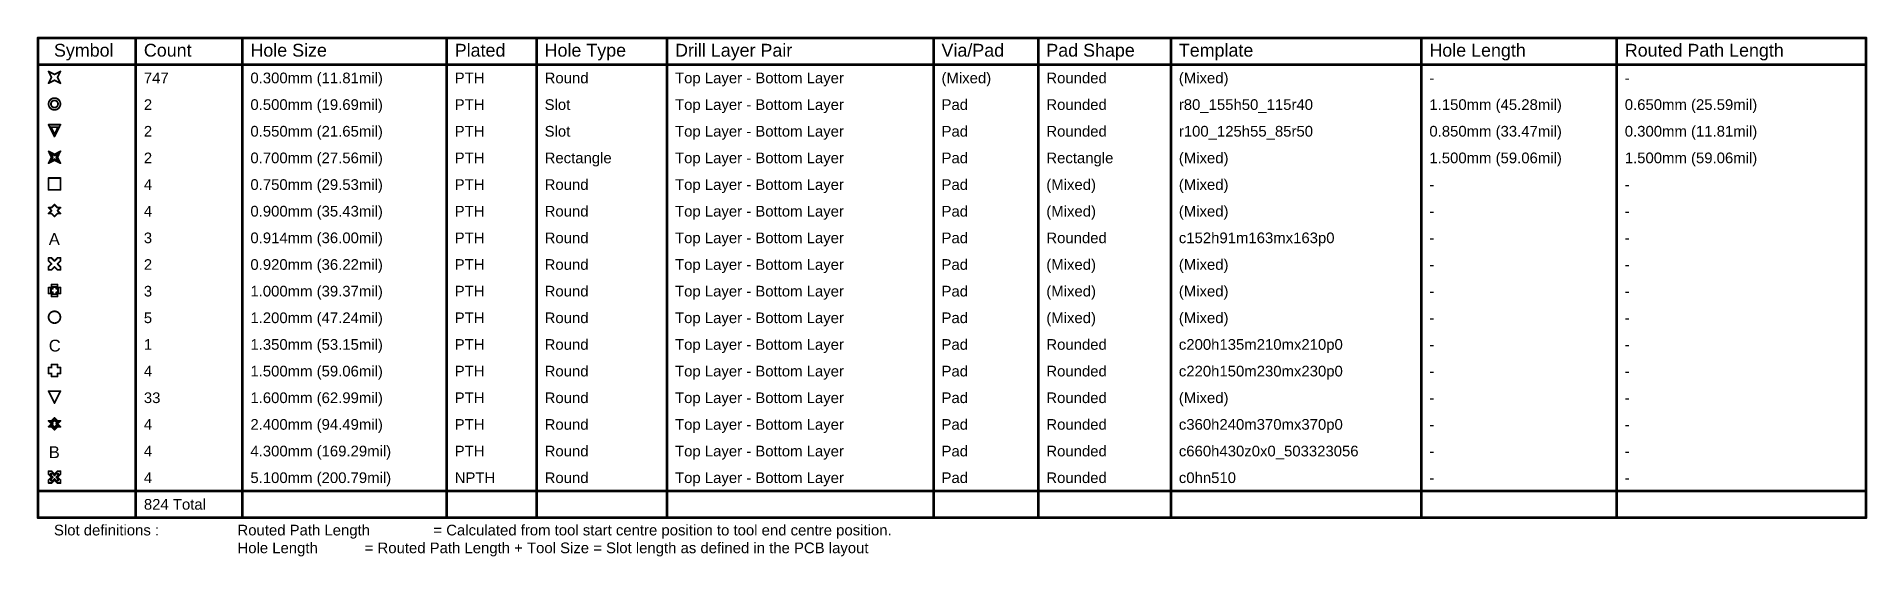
# Model space of a CAD drawing. Header units: inches. Extents: x -36 to 349, y -11 to 240.
# Drawn here: x -36 to 225.7, y 165.6 to 239.9 of the extents above; entities that cross this region are included whole.
import ezdxf

# ---------------------------------------------------------------- set-up
doc = ezdxf.new("R2010")
doc.units = ezdxf.units.IN
doc.layers.add('Drill Drawing', color=1, linetype='Continuous')
doc.styles.add('Arial', font='', dxfattribs={"height": 0.2})
doc.styles.get('Arial').set_extended_font_data('Arial')

msp = doc.modelspace()

# ---------------------------------------------------------------- texts
at = {"layer": 'Drill Drawing', "style": 'Arial'}
for s, height, p in [('Symbol', 1.829, (-33.48, 237.08)), ('Count', 1.829, (-20.63, 237.08)), ('Hole Size', 1.829, (-5.4, 237.08)), ('Plated', 1.829, (23.8, 237.08)), ('Hole Type', 1.829, (36.65, 237.08)), ('Drill Layer Pair', 1.8288, (55.29, 237.08)), ('Via/Pad', 1.829, (93.38, 237.08)), ('Pad Shape', 1.829, (108.36, 237.08)), ('Template', 1.829, (127.3, 237.08)), ('Hole Length', 1.8288, (163.11, 237.08)), ('Routed Path Length', 1.8288, (191.04, 237.08)), ('747', 1.524, (-20.63, 233.27)), ('0.300mm (11.81mil)', 1.524, (-5.4, 233.27)), ('PTH', 1.524, (23.8, 233.27)), ('Round', 1.524, (36.65, 233.27)), ('Top Layer - Bottom Layer', 1.524, (55.29, 233.27)), ('(Mixed)', 1.524, (93.38, 233.27)), ('Rounded', 1.524, (108.36, 233.27)), ('(Mixed)', 1.524, (127.3, 233.27)), ('-', 1.52, (163.11, 233.27)), ('-', 1.52, (191.04, 233.27)), ('2', 1.52, (-20.63, 229.46)), ('0.500mm (19.69mil)', 1.524, (-5.4, 229.46)), ('PTH', 1.524, (23.8, 229.46)), ('Slot', 1.524, (36.65, 229.46)), ('Top Layer - Bottom Layer', 1.524, (55.29, 229.46)), ('Pad', 1.524, (93.38, 229.46)), ('Rounded', 1.524, (108.36, 229.46)), ('r80_155h50_115r40', 1.524, (127.3, 229.46)), ('1.150mm (45.28mil)', 1.524, (163.11, 229.46)), ('0.650mm (25.59mil)', 1.524, (191.04, 229.46)), ('2', 1.52, (-20.63, 225.65)), ('0.550mm (21.65mil)', 1.524, (-5.4, 225.65)), ('PTH', 1.524, (23.8, 225.65)), ('Slot', 1.524, (36.65, 225.65)), ('Top Layer - Bottom Layer', 1.524, (55.29, 225.65)), ('Pad', 1.524, (93.38, 225.65)), ('Rounded', 1.524, (108.36, 225.65)), ('r100_125h55_85r50', 1.524, (127.3, 225.65)), ('0.850mm (33.47mil)', 1.524, (163.11, 225.65)), ('0.300mm (11.81mil)', 1.524, (191.04, 225.65)), ('2', 1.52, (-20.63, 221.84)), ('0.700mm (27.56mil)', 1.524, (-5.4, 221.84)), ('PTH', 1.524, (23.8, 221.84)), ('Rectangle', 1.524, (36.65, 221.84)), ('Top Layer - Bottom Layer', 1.524, (55.29, 221.84)), ('Pad', 1.524, (93.38, 221.84)), ('Rectangle', 1.524, (108.36, 221.84)), ('(Mixed)', 1.524, (127.3, 221.84)), ('1.500mm (59.06mil)', 1.524, (163.11, 221.84)), ('1.500mm (59.06mil)', 1.524, (191.04, 221.84)), ('4', 1.52, (-20.63, 218.03)), ('0.750mm (29.53mil)', 1.524, (-5.4, 218.03)), ('PTH', 1.524, (23.8, 218.03)), ('Round', 1.524, (36.65, 218.03)), ('Top Layer - Bottom Layer', 1.524, (55.29, 218.03)), ('Pad', 1.524, (93.38, 218.03)), ('(Mixed)', 1.524, (108.36, 218.03)), ('(Mixed)', 1.524, (127.3, 218.03)), ('-', 1.52, (163.11, 218.03)), ('-', 1.52, (191.04, 218.03)), ('4', 1.52, (-20.63, 214.22)), ('0.900mm (35.43mil)', 1.524, (-5.4, 214.22)), ('PTH', 1.524, (23.8, 214.22)), ('Round', 1.524, (36.65, 214.22)), ('Top Layer - Bottom Layer', 1.524, (55.29, 214.22)), ('Pad', 1.524, (93.38, 214.22)), ('(Mixed)', 1.524, (108.36, 214.22)), ('(Mixed)', 1.524, (127.3, 214.22)), ('-', 1.52, (163.11, 214.22)), ('-', 1.52, (191.04, 214.22)), ('3', 1.52, (-20.63, 210.41)), ('0.914mm (36.00mil)', 1.524, (-5.4, 210.41)), ('Round', 1.524, (36.65, 210.41)), ('Pad', 1.524, (93.38, 210.41)), ('Rounded', 1.524, (108.36, 210.41)), ('c152h91m163mx163p0', 1.524, (127.3, 210.41)), ('A', 1.69, (-34.22, 210.16)), ('PTH', 1.524, (23.8, 210.41)), ('Top Layer - Bottom Layer', 1.524, (55.29, 210.41)), ('-', 1.52, (163.11, 210.41)), ('-', 1.52, (191.04, 210.41)), ('2', 1.52, (-20.63, 206.6)), ('0.920mm (36.22mil)', 1.524, (-5.4, 206.6)), ('PTH', 1.524, (23.8, 206.6)), ('Round', 1.524, (36.65, 206.6)), ('Top Layer - Bottom Layer', 1.524, (55.29, 206.6)), ('Pad', 1.524, (93.38, 206.6)), ('(Mixed)', 1.524, (108.36, 206.6)), ('(Mixed)', 1.524, (127.3, 206.6)), ('-', 1.52, (163.11, 206.6)), ('-', 1.52, (191.04, 206.6)), ('3', 1.52, (-20.63, 202.79)), ('1.000mm (39.37mil)', 1.524, (-5.4, 202.79)), ('PTH', 1.524, (23.8, 202.79)), ('Round', 1.524, (36.65, 202.79)), ('Top Layer - Bottom Layer', 1.524, (55.29, 202.79)), ('Pad', 1.524, (93.38, 202.79)), ('(Mixed)', 1.524, (108.36, 202.79)), ('(Mixed)', 1.524, (127.3, 202.79)), ('-', 1.52, (163.11, 202.79)), ('-', 1.52, (191.04, 202.79)), ('5', 1.52, (-20.63, 198.98)), ('1.200mm (47.24mil)', 1.524, (-5.4, 198.98)), ('PTH', 1.524, (23.8, 198.98)), ('Round', 1.524, (36.65, 198.98)), ('Top Layer - Bottom Layer', 1.524, (55.29, 198.98)), ('Pad', 1.524, (93.38, 198.98)), ('(Mixed)', 1.524, (108.36, 198.98)), ('(Mixed)', 1.524, (127.3, 198.98)), ('-', 1.52, (163.11, 198.98)), ('-', 1.52, (191.04, 198.98)), ('C', 1.69, (-34.22, 194.92)), ('1', 1.52, (-20.63, 195.17)), ('1.350mm (53.15mil)', 1.524, (-5.4, 195.17)), ('PTH', 1.524, (23.8, 195.17)), ('Round', 1.524, (36.65, 195.17)), ('Top Layer - Bottom Layer', 1.524, (55.29, 195.17)), ('Pad', 1.524, (93.38, 195.17)), ('Rounded', 1.524, (108.36, 195.17)), ('c200h135m210mx210p0', 1.524, (127.3, 195.17)), ('-', 1.52, (163.11, 195.17)), ('-', 1.52, (191.04, 195.17)), ('4', 1.52, (-20.63, 191.36)), ('1.500mm (59.06mil)', 1.524, (-5.4, 191.36)), ('PTH', 1.524, (23.8, 191.36)), ('Round', 1.524, (36.65, 191.36)), ('Top Layer - Bottom Layer', 1.524, (55.29, 191.36)), ('Pad', 1.524, (93.38, 191.36)), ('Rounded', 1.524, (108.36, 191.36)), ('c220h150m230mx230p0', 1.524, (127.3, 191.36)), ('-', 1.52, (163.11, 191.36)), ('-', 1.52, (191.04, 191.36)), ('33', 1.524, (-20.63, 187.55)), ('1.600mm (62.99mil)', 1.524, (-5.4, 187.55)), ('PTH', 1.524, (23.8, 187.55)), ('Round', 1.524, (36.65, 187.55)), ('Top Layer - Bottom Layer', 1.524, (55.29, 187.55)), ('Pad', 1.524, (93.38, 187.55)), ('Rounded', 1.524, (108.36, 187.55)), ('(Mixed)', 1.524, (127.3, 187.55)), ('-', 1.52, (163.11, 187.55)), ('-', 1.52, (191.04, 187.55)), ('4', 1.52, (-20.63, 183.74)), ('2.400mm (94.49mil)', 1.524, (-5.4, 183.74)), ('PTH', 1.524, (23.8, 183.74)), ('Round', 1.524, (36.65, 183.74)), ('Top Layer - Bottom Layer', 1.524, (55.29, 183.74)), ('Pad', 1.524, (93.38, 183.74)), ('Rounded', 1.524, (108.36, 183.74)), ('c360h240m370mx370p0', 1.524, (127.3, 183.74)), ('-', 1.52, (163.11, 183.74)), ('-', 1.52, (191.04, 183.74)), ('B', 1.69, (-34.22, 179.68)), ('4', 1.52, (-20.63, 179.93)), ('4.300mm (169.29mil)', 1.524, (-5.4, 179.93)), ('PTH', 1.524, (23.8, 179.93)), ('Round', 1.524, (36.65, 179.93)), ('Top Layer - Bottom Layer', 1.524, (55.29, 179.93)), ('Pad', 1.524, (93.38, 179.93)), ('Rounded', 1.524, (108.36, 179.93)), ('c660h430z0x0_503323056', 1.524, (127.3, 179.93)), ('-', 1.52, (163.11, 179.93)), ('-', 1.52, (191.04, 179.93)), ('4', 1.52, (-20.63, 176.12)), ('5.100mm (200.79mil)', 1.524, (-5.4, 176.12)), ('NPTH', 1.524, (23.8, 176.12)), ('Round', 1.524, (36.65, 176.12)), ('Top Layer - Bottom Layer', 1.524, (55.29, 176.12)), ('Pad', 1.524, (93.38, 176.12)), ('Rounded', 1.524, (108.36, 176.12)), ('c0hn510', 1.524, (127.3, 176.12)), ('-', 1.52, (163.11, 176.12)), ('-', 1.52, (191.04, 176.12)), ('824 Total', 1.524, (-20.63, 172.31)), ('Slot definitions :', 1.524, (-33.48, 168.63)), ('Routed Path Length', 1.524, (-7.25, 168.63)), ('= Calculated from tool start centre position to tool end centre position.', 1.524, (20.75, 168.63)), ('Hole Length', 1.524, (-7.25, 166.09)), (' = Routed Path Length + Tool Size = Slot length as defined in the PCB layout', 1.524, (10.34, 166.09))]:
    msp.add_text(s, height=height, dxfattribs=at).set_placement(p)

# ---------------------------------------------------------------- linework, layer by layer
at = {"layer": 'Drill Drawing'}
for points in [[(-35.77, 239.75, 0.381, 0.381, 0), (225.52, 239.75, 0.381, 0.381, 0)], [(-35.77, 171.17, 0.381, 0.381, 0), (-35.77, 239.75, 0.381, 0.381, 0)], [(-21.78, 171.17, 0.381, 0.381, 0), (-21.78, 239.75, 0.381, 0.381, 0)], [(-6.54, 171.17, 0.381, 0.381, 0), (-6.54, 239.75, 0.381, 0.381, 0)], [(22.66, 171.17, 0.381, 0.381, 0), (22.66, 239.75, 0.381, 0.381, 0)], [(35.51, 171.17, 0.381, 0.381, 0), (35.51, 239.75, 0.381, 0.381, 0)], [(54.15, 171.17, 0.381, 0.381, 0), (54.15, 239.75, 0.381, 0.381, 0)], [(92.24, 171.17, 0.381, 0.381, 0), (92.24, 239.75, 0.381, 0.381, 0)], [(107.22, 171.17, 0.381, 0.381, 0), (107.22, 239.75, 0.381, 0.381, 0)], [(126.16, 171.17, 0.381, 0.381, 0), (126.16, 239.75, 0.381, 0.381, 0)], [(161.97, 171.17, 0.381, 0.381, 0), (161.97, 239.75, 0.381, 0.381, 0)], [(189.9, 171.17, 0.381, 0.381, 0), (189.9, 239.75, 0.381, 0.381, 0)], [(225.52, 171.17, 0.381, 0.381, 0), (225.52, 239.75, 0.381, 0.381, 0)], [(-35.77, 235.94, 0.381, 0.381, 0), (225.52, 235.94, 0.381, 0.381, 0)], [(-34.25, 234.97, 0.254, 0.254, 0), (-33.4, 234.54, 0.254, 0.254, 0)], [(-34.25, 234.97, 0.254, 0.254, 0), (-33.83, 234.12, 0.254, 0.254, 0)], [(-34.25, 233.27, 0.254, 0.254, 0), (-33.83, 234.12, 0.254, 0.254, 0)], [(-34.25, 233.27, 0.254, 0.254, 0), (-33.4, 233.7, 0.254, 0.254, 0)], [(-33.4, 234.54, 0.254, 0.254, 0), (-32.56, 234.97, 0.254, 0.254, 0)], [(-33.4, 233.7, 0.254, 0.254, 0), (-32.56, 233.27, 0.254, 0.254, 0)], [(-32.98, 234.12, 0.254, 0.254, 0), (-32.56, 234.97, 0.254, 0.254, 0)], [(-32.98, 234.12, 0.254, 0.254, 0), (-32.56, 233.27, 0.254, 0.254, 0)], [(-34.25, 227.35, 0.254, 0.254, 0), (-32.56, 227.35, 0.254, 0.254, 0)], [(-34.25, 227.35, 0.254, 0.254, 0), (-33.4, 225.65, 0.254, 0.254, 0)], [(-33.91, 227.01, 0.254, 0.254, 0), (-32.9, 227.01, 0.254, 0.254, 0)], [(-33.91, 227.01, 0.254, 0.254, 0), (-33.4, 225.99, 0.254, 0.254, 0)], [(-33.4, 225.65, 0.254, 0.254, 0), (-32.56, 227.35, 0.254, 0.254, 0)], [(-33.4, 225.99, 0.254, 0.254, 0), (-32.9, 227.01, 0.254, 0.254, 0)], [(-34.25, 223.54, 0.254, 0.254, 0), (-33.4, 223.11, 0.254, 0.254, 0)], [(-34.25, 223.54, 0.254, 0.254, 0), (-33.83, 222.69, 0.254, 0.254, 0)], [(-34.25, 221.84, 0.254, 0.254, 0), (-33.83, 222.69, 0.254, 0.254, 0)], [(-33.91, 223.2, 0.254, 0.254, 0), (-33.4, 222.94, 0.254, 0.254, 0)], [(-33.91, 223.2, 0.254, 0.254, 0), (-33.66, 222.69, 0.254, 0.254, 0)], [(-33.91, 222.18, 0.254, 0.254, 0), (-33.66, 222.69, 0.254, 0.254, 0)], [(-33.91, 222.18, 0.254, 0.254, 0), (-33.4, 222.44, 0.254, 0.254, 0)], [(-33.4, 223.11, 0.254, 0.254, 0), (-32.56, 223.54, 0.254, 0.254, 0)], [(-33.4, 222.94, 0.254, 0.254, 0), (-32.9, 223.2, 0.254, 0.254, 0)], [(-33.4, 222.44, 0.254, 0.254, 0), (-32.9, 222.18, 0.254, 0.254, 0)], [(-33.15, 222.69, 0.254, 0.254, 0), (-32.9, 223.2, 0.254, 0.254, 0)], [(-33.15, 222.69, 0.254, 0.254, 0), (-32.9, 222.18, 0.254, 0.254, 0)], [(-32.98, 222.69, 0.254, 0.254, 0), (-32.56, 223.54, 0.254, 0.254, 0)], [(-32.98, 222.69, 0.254, 0.254, 0), (-32.56, 221.84, 0.254, 0.254, 0)], [(-34.25, 221.84, 0.254, 0.254, 0), (-33.4, 222.27, 0.254, 0.254, 0)], [(-34.25, 219.73, 0.254, 0.254, 0), (-32.56, 219.73, 0.254, 0.254, 0)], [(-34.25, 218.03, 0.254, 0.254, 0), (-34.25, 219.73, 0.254, 0.254, 0)], [(-33.4, 222.27, 0.254, 0.254, 0), (-32.56, 221.84, 0.254, 0.254, 0)], [(-32.56, 218.03, 0.254, 0.254, 0), (-32.56, 219.73, 0.254, 0.254, 0)], [(-34.25, 218.03, 0.254, 0.254, 0), (-32.56, 218.03, 0.254, 0.254, 0)], [(-34.25, 215.49, 0.254, 0.254, 0), (-33.83, 215.07, 0.254, 0.254, 0)], [(-34.25, 215.49, 0.254, 0.254, 0), (-33.83, 215.49, 0.254, 0.254, 0)], [(-34.25, 214.65, 0.254, 0.254, 0), (-33.83, 215.07, 0.254, 0.254, 0)], [(-34.25, 214.65, 0.254, 0.254, 0), (-33.83, 214.65, 0.254, 0.254, 0)], [(-33.83, 215.49, 0.254, 0.254, 0), (-33.4, 215.92, 0.254, 0.254, 0)], [(-33.83, 214.65, 0.254, 0.254, 0), (-33.4, 214.22, 0.254, 0.254, 0)], [(-33.4, 215.92, 0.254, 0.254, 0), (-32.98, 215.49, 0.254, 0.254, 0)], [(-33.4, 214.22, 0.254, 0.254, 0), (-32.98, 214.65, 0.254, 0.254, 0)], [(-32.98, 215.49, 0.254, 0.254, 0), (-32.56, 215.49, 0.254, 0.254, 0)], [(-32.98, 215.07, 0.254, 0.254, 0), (-32.56, 215.49, 0.254, 0.254, 0)], [(-32.98, 215.07, 0.254, 0.254, 0), (-32.56, 214.65, 0.254, 0.254, 0)], [(-32.98, 214.65, 0.254, 0.254, 0), (-32.56, 214.65, 0.254, 0.254, 0)], [(-34.25, 207.87, 0.254, 0.254, 0), (-34.25, 208.3, 0.254, 0.254, 0)], [(-34.25, 208.3, 0.254, 0.254, 0), (-33.83, 208.3, 0.254, 0.254, 0)], [(-34.25, 207.87, 0.254, 0.254, 0), (-33.83, 207.45, 0.254, 0.254, 0)], [(-34.25, 207.03, 0.254, 0.254, 0), (-33.83, 207.45, 0.254, 0.254, 0)], [(-34.25, 206.6, 0.254, 0.254, 0), (-34.25, 207.03, 0.254, 0.254, 0)], [(-34.25, 206.6, 0.254, 0.254, 0), (-33.83, 206.6, 0.254, 0.254, 0)], [(-33.83, 208.3, 0.254, 0.254, 0), (-33.4, 207.87, 0.254, 0.254, 0)], [(-33.83, 206.6, 0.254, 0.254, 0), (-33.4, 207.03, 0.254, 0.254, 0)], [(-33.4, 207.87, 0.254, 0.254, 0), (-32.98, 208.3, 0.254, 0.254, 0)], [(-33.4, 207.03, 0.254, 0.254, 0), (-32.98, 206.6, 0.254, 0.254, 0)], [(-32.98, 208.3, 0.254, 0.254, 0), (-32.56, 208.3, 0.254, 0.254, 0)], [(-32.98, 207.45, 0.254, 0.254, 0), (-32.56, 207.87, 0.254, 0.254, 0)], [(-32.98, 207.45, 0.254, 0.254, 0), (-32.56, 207.03, 0.254, 0.254, 0)], [(-32.98, 206.6, 0.254, 0.254, 0), (-32.56, 206.6, 0.254, 0.254, 0)], [(-32.56, 207.87, 0.254, 0.254, 0), (-32.56, 208.3, 0.254, 0.254, 0)], [(-32.56, 206.6, 0.254, 0.254, 0), (-32.56, 207.03, 0.254, 0.254, 0)], [(-34.25, 203.22, 0.254, 0.254, 0), (-34.25, 204.06, 0.254, 0.254, 0)], [(-34.25, 204.06, 0.254, 0.254, 0), (-33.83, 204.06, 0.254, 0.254, 0)], [(-33.83, 204.06, 0.254, 0.254, 0), (-33.83, 204.49, 0.254, 0.254, 0)], [(-33.83, 204.49, 0.254, 0.254, 0), (-32.98, 204.49, 0.254, 0.254, 0)], [(-33.66, 203.89, 0.254, 0.254, 0), (-33.66, 204.15, 0.254, 0.254, 0)], [(-33.66, 204.15, 0.254, 0.254, 0), (-33.15, 204.15, 0.254, 0.254, 0)], [(-33.15, 203.89, 0.254, 0.254, 0), (-33.15, 204.15, 0.254, 0.254, 0)], [(-32.98, 204.06, 0.254, 0.254, 0), (-32.98, 204.49, 0.254, 0.254, 0)], [(-32.98, 204.06, 0.254, 0.254, 0), (-32.56, 204.06, 0.254, 0.254, 0)], [(-32.56, 203.22, 0.254, 0.254, 0), (-32.56, 204.06, 0.254, 0.254, 0)], [(-34.25, 203.22, 0.254, 0.254, 0), (-33.83, 203.22, 0.254, 0.254, 0)], [(-33.91, 203.39, 0.254, 0.254, 0), (-33.91, 203.89, 0.254, 0.254, 0)], [(-33.91, 203.89, 0.254, 0.254, 0), (-33.66, 203.89, 0.254, 0.254, 0)], [(-33.91, 203.39, 0.254, 0.254, 0), (-33.66, 203.39, 0.254, 0.254, 0)], [(-33.83, 202.79, 0.254, 0.254, 0), (-33.83, 203.22, 0.254, 0.254, 0)], [(-33.83, 202.79, 0.254, 0.254, 0), (-32.98, 202.79, 0.254, 0.254, 0)], [(-33.66, 203.13, 0.254, 0.254, 0), (-33.66, 203.39, 0.254, 0.254, 0)], [(-33.66, 203.13, 0.254, 0.254, 0), (-33.15, 203.13, 0.254, 0.254, 0)], [(-33.15, 203.89, 0.254, 0.254, 0), (-32.9, 203.89, 0.254, 0.254, 0)], [(-33.15, 203.39, 0.254, 0.254, 0), (-32.9, 203.39, 0.254, 0.254, 0)], [(-33.15, 203.13, 0.254, 0.254, 0), (-33.15, 203.39, 0.254, 0.254, 0)], [(-32.98, 203.22, 0.254, 0.254, 0), (-32.56, 203.22, 0.254, 0.254, 0)], [(-32.98, 202.79, 0.254, 0.254, 0), (-32.98, 203.22, 0.254, 0.254, 0)], [(-32.9, 203.39, 0.254, 0.254, 0), (-32.9, 203.89, 0.254, 0.254, 0)], [(-34.25, 191.79, 0.254, 0.254, 0), (-34.25, 192.63, 0.254, 0.254, 0)], [(-34.25, 192.63, 0.254, 0.254, 0), (-33.83, 192.63, 0.254, 0.254, 0)], [(-34.25, 191.79, 0.254, 0.254, 0), (-33.83, 191.79, 0.254, 0.254, 0)], [(-33.83, 192.63, 0.254, 0.254, 0), (-33.83, 193.06, 0.254, 0.254, 0)], [(-33.83, 193.06, 0.254, 0.254, 0), (-32.98, 193.06, 0.254, 0.254, 0)], [(-33.83, 191.36, 0.254, 0.254, 0), (-33.83, 191.79, 0.254, 0.254, 0)], [(-33.83, 191.36, 0.254, 0.254, 0), (-32.98, 191.36, 0.254, 0.254, 0)], [(-32.98, 192.63, 0.254, 0.254, 0), (-32.98, 193.06, 0.254, 0.254, 0)], [(-32.98, 192.63, 0.254, 0.254, 0), (-32.56, 192.63, 0.254, 0.254, 0)], [(-32.98, 191.79, 0.254, 0.254, 0), (-32.56, 191.79, 0.254, 0.254, 0)], [(-32.98, 191.36, 0.254, 0.254, 0), (-32.98, 191.79, 0.254, 0.254, 0)], [(-32.56, 191.79, 0.254, 0.254, 0), (-32.56, 192.63, 0.254, 0.254, 0)], [(-34.25, 189.25, 0.254, 0.254, 0), (-32.56, 189.25, 0.254, 0.254, 0)], [(-34.25, 189.25, 0.254, 0.254, 0), (-33.4, 187.55, 0.254, 0.254, 0)], [(-33.4, 187.55, 0.254, 0.254, 0), (-32.56, 189.25, 0.254, 0.254, 0)], [(-34.25, 185.01, 0.254, 0.254, 0), (-33.83, 184.59, 0.254, 0.254, 0)], [(-34.25, 185.01, 0.254, 0.254, 0), (-33.83, 185.01, 0.254, 0.254, 0)], [(-34.25, 184.17, 0.254, 0.254, 0), (-33.83, 184.59, 0.254, 0.254, 0)], [(-34.25, 184.17, 0.254, 0.254, 0), (-33.83, 184.17, 0.254, 0.254, 0)], [(-33.91, 184.84, 0.254, 0.254, 0), (-33.66, 184.59, 0.254, 0.254, 0)], [(-33.91, 184.84, 0.254, 0.254, 0), (-33.66, 184.84, 0.254, 0.254, 0)], [(-33.91, 184.34, 0.254, 0.254, 0), (-33.66, 184.59, 0.254, 0.254, 0)], [(-33.91, 184.34, 0.254, 0.254, 0), (-33.66, 184.34, 0.254, 0.254, 0)], [(-33.83, 185.01, 0.254, 0.254, 0), (-33.4, 185.44, 0.254, 0.254, 0)], [(-33.83, 184.17, 0.254, 0.254, 0), (-33.4, 183.74, 0.254, 0.254, 0)], [(-33.66, 184.84, 0.254, 0.254, 0), (-33.4, 185.1, 0.254, 0.254, 0)], [(-33.66, 184.34, 0.254, 0.254, 0), (-33.4, 184.08, 0.254, 0.254, 0)], [(-33.4, 185.44, 0.254, 0.254, 0), (-32.98, 185.01, 0.254, 0.254, 0)], [(-33.4, 185.1, 0.254, 0.254, 0), (-33.15, 184.84, 0.254, 0.254, 0)], [(-33.4, 184.08, 0.254, 0.254, 0), (-33.15, 184.34, 0.254, 0.254, 0)], [(-33.4, 183.74, 0.254, 0.254, 0), (-32.98, 184.17, 0.254, 0.254, 0)], [(-33.15, 184.84, 0.254, 0.254, 0), (-32.9, 184.84, 0.254, 0.254, 0)], [(-33.15, 184.59, 0.254, 0.254, 0), (-32.9, 184.84, 0.254, 0.254, 0)], [(-33.15, 184.59, 0.254, 0.254, 0), (-32.9, 184.34, 0.254, 0.254, 0)], [(-33.15, 184.34, 0.254, 0.254, 0), (-32.9, 184.34, 0.254, 0.254, 0)], [(-32.98, 185.01, 0.254, 0.254, 0), (-32.56, 185.01, 0.254, 0.254, 0)], [(-32.98, 184.59, 0.254, 0.254, 0), (-32.56, 185.01, 0.254, 0.254, 0)], [(-32.98, 184.59, 0.254, 0.254, 0), (-32.56, 184.17, 0.254, 0.254, 0)], [(-32.98, 184.17, 0.254, 0.254, 0), (-32.56, 184.17, 0.254, 0.254, 0)], [(-34.25, 177.39, 0.254, 0.254, 0), (-34.25, 177.82, 0.254, 0.254, 0)], [(-34.25, 177.82, 0.254, 0.254, 0), (-33.83, 177.82, 0.254, 0.254, 0)], [(-33.83, 177.82, 0.254, 0.254, 0), (-33.4, 177.39, 0.254, 0.254, 0)], [(-33.4, 177.39, 0.254, 0.254, 0), (-32.98, 177.82, 0.254, 0.254, 0)], [(-32.98, 177.82, 0.254, 0.254, 0), (-32.56, 177.82, 0.254, 0.254, 0)], [(-32.56, 177.39, 0.254, 0.254, 0), (-32.56, 177.82, 0.254, 0.254, 0)], [(-34.25, 177.39, 0.254, 0.254, 0), (-33.83, 176.97, 0.254, 0.254, 0)], [(-34.25, 176.55, 0.254, 0.254, 0), (-33.83, 176.97, 0.254, 0.254, 0)], [(-34.25, 176.12, 0.254, 0.254, 0), (-34.25, 176.55, 0.254, 0.254, 0)], [(-34.25, 176.12, 0.254, 0.254, 0), (-33.83, 176.12, 0.254, 0.254, 0)], [(-33.91, 177.22, 0.254, 0.254, 0), (-33.91, 177.48, 0.254, 0.254, 0)], [(-33.91, 177.48, 0.254, 0.254, 0), (-33.66, 177.48, 0.254, 0.254, 0)], [(-33.91, 177.22, 0.254, 0.254, 0), (-33.66, 176.97, 0.254, 0.254, 0)], [(-33.91, 176.72, 0.254, 0.254, 0), (-33.66, 176.97, 0.254, 0.254, 0)], [(-33.91, 176.46, 0.254, 0.254, 0), (-33.91, 176.72, 0.254, 0.254, 0)], [(-33.91, 176.46, 0.254, 0.254, 0), (-33.66, 176.46, 0.254, 0.254, 0)], [(-33.83, 176.12, 0.254, 0.254, 0), (-33.4, 176.55, 0.254, 0.254, 0)], [(-33.66, 177.48, 0.254, 0.254, 0), (-33.4, 177.22, 0.254, 0.254, 0)], [(-33.66, 176.46, 0.254, 0.254, 0), (-33.4, 176.72, 0.254, 0.254, 0)], [(-33.4, 177.22, 0.254, 0.254, 0), (-33.15, 177.48, 0.254, 0.254, 0)], [(-33.4, 176.72, 0.254, 0.254, 0), (-33.15, 176.46, 0.254, 0.254, 0)], [(-33.4, 176.55, 0.254, 0.254, 0), (-32.98, 176.12, 0.254, 0.254, 0)], [(-33.15, 177.48, 0.254, 0.254, 0), (-32.9, 177.48, 0.254, 0.254, 0)], [(-33.15, 176.97, 0.254, 0.254, 0), (-32.9, 177.22, 0.254, 0.254, 0)], [(-33.15, 176.97, 0.254, 0.254, 0), (-32.9, 176.72, 0.254, 0.254, 0)], [(-33.15, 176.46, 0.254, 0.254, 0), (-32.9, 176.46, 0.254, 0.254, 0)], [(-32.98, 176.97, 0.254, 0.254, 0), (-32.56, 177.39, 0.254, 0.254, 0)], [(-32.98, 176.97, 0.254, 0.254, 0), (-32.56, 176.55, 0.254, 0.254, 0)], [(-32.98, 176.12, 0.254, 0.254, 0), (-32.56, 176.12, 0.254, 0.254, 0)], [(-32.9, 177.22, 0.254, 0.254, 0), (-32.9, 177.48, 0.254, 0.254, 0)], [(-32.9, 176.46, 0.254, 0.254, 0), (-32.9, 176.72, 0.254, 0.254, 0)], [(-32.56, 176.12, 0.254, 0.254, 0), (-32.56, 176.55, 0.254, 0.254, 0)], [(-35.77, 174.98, 0.381, 0.381, 0), (225.52, 174.98, 0.381, 0.381, 0)], [(-35.77, 171.17, 0.381, 0.381, 0), (225.52, 171.17, 0.381, 0.381, 0)]]:
    msp.add_lwpolyline(points, format="xyseb", dxfattribs=at)
for points in [[(-35.86, 239.75, 0.191, 0.191, 1), (-35.67, 239.75, 0.191, 0.191, 1)], [(-35.86, 239.75, 0.191, 0.191, 1), (-35.67, 239.75, 0.191, 0.191, 1)], [(-21.87, 239.75, 0.191, 0.191, 1), (-21.68, 239.75, 0.191, 0.191, 1)], [(-6.64, 239.75, 0.191, 0.191, 1), (-6.45, 239.75, 0.191, 0.191, 1)], [(22.56, 239.75, 0.191, 0.191, 1), (22.76, 239.75, 0.191, 0.191, 1)], [(35.41, 239.75, 0.191, 0.191, 1), (35.6, 239.75, 0.191, 0.191, 1)], [(54.05, 239.75, 0.191, 0.191, 1), (54.24, 239.75, 0.191, 0.191, 1)], [(92.14, 239.75, 0.191, 0.191, 1), (92.33, 239.75, 0.191, 0.191, 1)], [(107.12, 239.75, 0.191, 0.191, 1), (107.31, 239.75, 0.191, 0.191, 1)], [(126.07, 239.75, 0.191, 0.191, 1), (126.26, 239.75, 0.191, 0.191, 1)], [(161.87, 239.75, 0.191, 0.191, 1), (162.06, 239.75, 0.191, 0.191, 1)], [(189.8, 239.75, 0.191, 0.191, 1), (189.99, 239.75, 0.191, 0.191, 1)], [(225.43, 239.75, 0.191, 0.191, 1), (225.62, 239.75, 0.191, 0.191, 1)], [(225.43, 239.75, 0.191, 0.191, 1), (225.62, 239.75, 0.191, 0.191, 1)], [(-35.86, 235.94, 0.191, 0.191, 1), (-35.67, 235.94, 0.191, 0.191, 1)], [(225.43, 235.94, 0.191, 0.191, 1), (225.62, 235.94, 0.191, 0.191, 1)], [(-34.31, 234.97, 0.127, 0.127, 1), (-34.19, 234.97, 0.127, 0.127, 1)], [(-34.31, 234.97, 0.127, 0.127, 1), (-34.19, 234.97, 0.127, 0.127, 1)], [(-34.31, 233.27, 0.127, 0.127, 1), (-34.19, 233.27, 0.127, 0.127, 1)], [(-34.31, 233.27, 0.127, 0.127, 1), (-34.19, 233.27, 0.127, 0.127, 1)], [(-33.89, 234.12, 0.127, 0.127, 1), (-33.76, 234.12, 0.127, 0.127, 1)], [(-33.89, 234.12, 0.127, 0.127, 1), (-33.76, 234.12, 0.127, 0.127, 1)], [(-33.47, 234.54, 0.127, 0.127, 1), (-33.34, 234.54, 0.127, 0.127, 1)], [(-33.47, 234.54, 0.127, 0.127, 1), (-33.34, 234.54, 0.127, 0.127, 1)], [(-33.47, 233.7, 0.127, 0.127, 1), (-33.34, 233.7, 0.127, 0.127, 1)], [(-33.47, 233.7, 0.127, 0.127, 1), (-33.34, 233.7, 0.127, 0.127, 1)], [(-33.04, 234.12, 0.127, 0.127, 1), (-32.92, 234.12, 0.127, 0.127, 1)], [(-33.04, 234.12, 0.127, 0.127, 1), (-32.92, 234.12, 0.127, 0.127, 1)], [(-32.62, 234.97, 0.127, 0.127, 1), (-32.49, 234.97, 0.127, 0.127, 1)], [(-32.62, 234.97, 0.127, 0.127, 1), (-32.49, 234.97, 0.127, 0.127, 1)], [(-32.62, 233.27, 0.127, 0.127, 1), (-32.49, 233.27, 0.127, 0.127, 1)], [(-32.62, 233.27, 0.127, 0.127, 1), (-32.49, 233.27, 0.127, 0.127, 1)], [(-32.56, 230.31, 0.254, 0.254, 1), (-34.25, 230.31, 0.254, 0.254, 1)], [(-34.31, 230.31, 0.127, 0.127, 1), (-34.19, 230.31, 0.127, 0.127, 1)], [(-32.9, 230.31, 0.254, 0.254, 1), (-33.91, 230.31, 0.254, 0.254, 1)], [(-33.98, 230.31, 0.127, 0.127, 1), (-33.85, 230.31, 0.127, 0.127, 1)], [(-32.96, 230.31, 0.127, 0.127, 1), (-32.83, 230.31, 0.127, 0.127, 1)], [(-32.62, 230.31, 0.127, 0.127, 1), (-32.49, 230.31, 0.127, 0.127, 1)], [(-34.31, 227.35, 0.127, 0.127, 1), (-34.19, 227.35, 0.127, 0.127, 1)], [(-34.31, 227.35, 0.127, 0.127, 1), (-34.19, 227.35, 0.127, 0.127, 1)], [(-33.98, 227.01, 0.127, 0.127, 1), (-33.85, 227.01, 0.127, 0.127, 1)], [(-33.98, 227.01, 0.127, 0.127, 1), (-33.85, 227.01, 0.127, 0.127, 1)], [(-33.47, 225.99, 0.127, 0.127, 1), (-33.34, 225.99, 0.127, 0.127, 1)], [(-33.47, 225.99, 0.127, 0.127, 1), (-33.34, 225.99, 0.127, 0.127, 1)], [(-33.47, 225.65, 0.127, 0.127, 1), (-33.34, 225.65, 0.127, 0.127, 1)], [(-33.47, 225.65, 0.127, 0.127, 1), (-33.34, 225.65, 0.127, 0.127, 1)], [(-32.96, 227.01, 0.127, 0.127, 1), (-32.83, 227.01, 0.127, 0.127, 1)], [(-32.96, 227.01, 0.127, 0.127, 1), (-32.83, 227.01, 0.127, 0.127, 1)], [(-32.62, 227.35, 0.127, 0.127, 1), (-32.49, 227.35, 0.127, 0.127, 1)], [(-32.62, 227.35, 0.127, 0.127, 1), (-32.49, 227.35, 0.127, 0.127, 1)], [(-34.31, 223.54, 0.127, 0.127, 1), (-34.19, 223.54, 0.127, 0.127, 1)], [(-34.31, 223.54, 0.127, 0.127, 1), (-34.19, 223.54, 0.127, 0.127, 1)], [(-33.98, 223.2, 0.127, 0.127, 1), (-33.85, 223.2, 0.127, 0.127, 1)], [(-33.98, 223.2, 0.127, 0.127, 1), (-33.85, 223.2, 0.127, 0.127, 1)], [(-33.89, 222.69, 0.127, 0.127, 1), (-33.76, 222.69, 0.127, 0.127, 1)], [(-33.89, 222.69, 0.127, 0.127, 1), (-33.76, 222.69, 0.127, 0.127, 1)], [(-33.72, 222.69, 0.127, 0.127, 1), (-33.59, 222.69, 0.127, 0.127, 1)], [(-33.72, 222.69, 0.127, 0.127, 1), (-33.59, 222.69, 0.127, 0.127, 1)], [(-33.47, 223.11, 0.127, 0.127, 1), (-33.34, 223.11, 0.127, 0.127, 1)], [(-33.47, 223.11, 0.127, 0.127, 1), (-33.34, 223.11, 0.127, 0.127, 1)], [(-33.47, 222.94, 0.127, 0.127, 1), (-33.34, 222.94, 0.127, 0.127, 1)], [(-33.47, 222.94, 0.127, 0.127, 1), (-33.34, 222.94, 0.127, 0.127, 1)], [(-33.47, 222.44, 0.127, 0.127, 1), (-33.34, 222.44, 0.127, 0.127, 1)], [(-33.47, 222.44, 0.127, 0.127, 1), (-33.34, 222.44, 0.127, 0.127, 1)], [(-33.21, 222.69, 0.127, 0.127, 1), (-33.09, 222.69, 0.127, 0.127, 1)], [(-33.21, 222.69, 0.127, 0.127, 1), (-33.09, 222.69, 0.127, 0.127, 1)], [(-33.04, 222.69, 0.127, 0.127, 1), (-32.92, 222.69, 0.127, 0.127, 1)], [(-33.04, 222.69, 0.127, 0.127, 1), (-32.92, 222.69, 0.127, 0.127, 1)], [(-32.96, 223.2, 0.127, 0.127, 1), (-32.83, 223.2, 0.127, 0.127, 1)], [(-32.96, 223.2, 0.127, 0.127, 1), (-32.83, 223.2, 0.127, 0.127, 1)], [(-32.62, 223.54, 0.127, 0.127, 1), (-32.49, 223.54, 0.127, 0.127, 1)], [(-32.62, 223.54, 0.127, 0.127, 1), (-32.49, 223.54, 0.127, 0.127, 1)], [(-34.31, 221.84, 0.127, 0.127, 1), (-34.19, 221.84, 0.127, 0.127, 1)], [(-34.31, 221.84, 0.127, 0.127, 1), (-34.19, 221.84, 0.127, 0.127, 1)], [(-34.31, 219.73, 0.127, 0.127, 1), (-34.19, 219.73, 0.127, 0.127, 1)], [(-34.31, 219.73, 0.127, 0.127, 1), (-34.19, 219.73, 0.127, 0.127, 1)], [(-33.98, 222.18, 0.127, 0.127, 1), (-33.85, 222.18, 0.127, 0.127, 1)], [(-33.98, 222.18, 0.127, 0.127, 1), (-33.85, 222.18, 0.127, 0.127, 1)], [(-33.47, 222.27, 0.127, 0.127, 1), (-33.34, 222.27, 0.127, 0.127, 1)], [(-33.47, 222.27, 0.127, 0.127, 1), (-33.34, 222.27, 0.127, 0.127, 1)], [(-32.96, 222.18, 0.127, 0.127, 1), (-32.83, 222.18, 0.127, 0.127, 1)], [(-32.96, 222.18, 0.127, 0.127, 1), (-32.83, 222.18, 0.127, 0.127, 1)], [(-32.62, 221.84, 0.127, 0.127, 1), (-32.49, 221.84, 0.127, 0.127, 1)], [(-32.62, 221.84, 0.127, 0.127, 1), (-32.49, 221.84, 0.127, 0.127, 1)], [(-32.62, 219.73, 0.127, 0.127, 1), (-32.49, 219.73, 0.127, 0.127, 1)], [(-32.62, 219.73, 0.127, 0.127, 1), (-32.49, 219.73, 0.127, 0.127, 1)], [(-34.31, 218.03, 0.127, 0.127, 1), (-34.19, 218.03, 0.127, 0.127, 1)], [(-34.31, 218.03, 0.127, 0.127, 1), (-34.19, 218.03, 0.127, 0.127, 1)], [(-32.62, 218.03, 0.127, 0.127, 1), (-32.49, 218.03, 0.127, 0.127, 1)], [(-32.62, 218.03, 0.127, 0.127, 1), (-32.49, 218.03, 0.127, 0.127, 1)], [(-34.31, 215.49, 0.127, 0.127, 1), (-34.19, 215.49, 0.127, 0.127, 1)], [(-34.31, 215.49, 0.127, 0.127, 1), (-34.19, 215.49, 0.127, 0.127, 1)], [(-34.31, 214.65, 0.127, 0.127, 1), (-34.19, 214.65, 0.127, 0.127, 1)], [(-34.31, 214.65, 0.127, 0.127, 1), (-34.19, 214.65, 0.127, 0.127, 1)], [(-33.89, 215.49, 0.127, 0.127, 1), (-33.76, 215.49, 0.127, 0.127, 1)], [(-33.89, 215.49, 0.127, 0.127, 1), (-33.76, 215.49, 0.127, 0.127, 1)], [(-33.89, 215.07, 0.127, 0.127, 1), (-33.76, 215.07, 0.127, 0.127, 1)], [(-33.89, 215.07, 0.127, 0.127, 1), (-33.76, 215.07, 0.127, 0.127, 1)], [(-33.89, 214.65, 0.127, 0.127, 1), (-33.76, 214.65, 0.127, 0.127, 1)], [(-33.89, 214.65, 0.127, 0.127, 1), (-33.76, 214.65, 0.127, 0.127, 1)], [(-33.47, 215.92, 0.127, 0.127, 1), (-33.34, 215.92, 0.127, 0.127, 1)], [(-33.47, 215.92, 0.127, 0.127, 1), (-33.34, 215.92, 0.127, 0.127, 1)], [(-33.04, 215.49, 0.127, 0.127, 1), (-32.92, 215.49, 0.127, 0.127, 1)], [(-33.04, 215.49, 0.127, 0.127, 1), (-32.92, 215.49, 0.127, 0.127, 1)], [(-33.04, 215.07, 0.127, 0.127, 1), (-32.92, 215.07, 0.127, 0.127, 1)], [(-33.04, 215.07, 0.127, 0.127, 1), (-32.92, 215.07, 0.127, 0.127, 1)], [(-33.04, 214.65, 0.127, 0.127, 1), (-32.92, 214.65, 0.127, 0.127, 1)], [(-33.04, 214.65, 0.127, 0.127, 1), (-32.92, 214.65, 0.127, 0.127, 1)], [(-32.62, 215.49, 0.127, 0.127, 1), (-32.49, 215.49, 0.127, 0.127, 1)], [(-32.62, 215.49, 0.127, 0.127, 1), (-32.49, 215.49, 0.127, 0.127, 1)], [(-32.62, 214.65, 0.127, 0.127, 1), (-32.49, 214.65, 0.127, 0.127, 1)], [(-32.62, 214.65, 0.127, 0.127, 1), (-32.49, 214.65, 0.127, 0.127, 1)], [(-33.47, 214.22, 0.127, 0.127, 1), (-33.34, 214.22, 0.127, 0.127, 1)], [(-33.47, 214.22, 0.127, 0.127, 1), (-33.34, 214.22, 0.127, 0.127, 1)], [(-34.31, 208.3, 0.127, 0.127, 1), (-34.19, 208.3, 0.127, 0.127, 1)], [(-34.31, 208.3, 0.127, 0.127, 1), (-34.19, 208.3, 0.127, 0.127, 1)], [(-34.31, 207.87, 0.127, 0.127, 1), (-34.19, 207.87, 0.127, 0.127, 1)], [(-34.31, 207.87, 0.127, 0.127, 1), (-34.19, 207.87, 0.127, 0.127, 1)], [(-34.31, 207.03, 0.127, 0.127, 1), (-34.19, 207.03, 0.127, 0.127, 1)], [(-34.31, 207.03, 0.127, 0.127, 1), (-34.19, 207.03, 0.127, 0.127, 1)], [(-34.31, 206.6, 0.127, 0.127, 1), (-34.19, 206.6, 0.127, 0.127, 1)], [(-34.31, 206.6, 0.127, 0.127, 1), (-34.19, 206.6, 0.127, 0.127, 1)], [(-33.89, 208.3, 0.127, 0.127, 1), (-33.76, 208.3, 0.127, 0.127, 1)], [(-33.89, 208.3, 0.127, 0.127, 1), (-33.76, 208.3, 0.127, 0.127, 1)], [(-33.89, 207.45, 0.127, 0.127, 1), (-33.76, 207.45, 0.127, 0.127, 1)], [(-33.89, 207.45, 0.127, 0.127, 1), (-33.76, 207.45, 0.127, 0.127, 1)], [(-33.89, 206.6, 0.127, 0.127, 1), (-33.76, 206.6, 0.127, 0.127, 1)], [(-33.89, 206.6, 0.127, 0.127, 1), (-33.76, 206.6, 0.127, 0.127, 1)], [(-33.47, 207.87, 0.127, 0.127, 1), (-33.34, 207.87, 0.127, 0.127, 1)], [(-33.47, 207.87, 0.127, 0.127, 1), (-33.34, 207.87, 0.127, 0.127, 1)], [(-33.47, 207.03, 0.127, 0.127, 1), (-33.34, 207.03, 0.127, 0.127, 1)], [(-33.47, 207.03, 0.127, 0.127, 1), (-33.34, 207.03, 0.127, 0.127, 1)], [(-33.04, 208.3, 0.127, 0.127, 1), (-32.92, 208.3, 0.127, 0.127, 1)], [(-33.04, 208.3, 0.127, 0.127, 1), (-32.92, 208.3, 0.127, 0.127, 1)], [(-33.04, 207.45, 0.127, 0.127, 1), (-32.92, 207.45, 0.127, 0.127, 1)], [(-33.04, 207.45, 0.127, 0.127, 1), (-32.92, 207.45, 0.127, 0.127, 1)], [(-33.04, 206.6, 0.127, 0.127, 1), (-32.92, 206.6, 0.127, 0.127, 1)], [(-33.04, 206.6, 0.127, 0.127, 1), (-32.92, 206.6, 0.127, 0.127, 1)], [(-32.62, 208.3, 0.127, 0.127, 1), (-32.49, 208.3, 0.127, 0.127, 1)], [(-32.62, 208.3, 0.127, 0.127, 1), (-32.49, 208.3, 0.127, 0.127, 1)], [(-32.62, 207.87, 0.127, 0.127, 1), (-32.49, 207.87, 0.127, 0.127, 1)], [(-32.62, 207.87, 0.127, 0.127, 1), (-32.49, 207.87, 0.127, 0.127, 1)], [(-32.62, 207.03, 0.127, 0.127, 1), (-32.49, 207.03, 0.127, 0.127, 1)], [(-32.62, 207.03, 0.127, 0.127, 1), (-32.49, 207.03, 0.127, 0.127, 1)], [(-32.62, 206.6, 0.127, 0.127, 1), (-32.49, 206.6, 0.127, 0.127, 1)], [(-32.62, 206.6, 0.127, 0.127, 1), (-32.49, 206.6, 0.127, 0.127, 1)], [(-34.31, 204.06, 0.127, 0.127, 1), (-34.19, 204.06, 0.127, 0.127, 1)], [(-34.31, 204.06, 0.127, 0.127, 1), (-34.19, 204.06, 0.127, 0.127, 1)], [(-33.89, 204.49, 0.127, 0.127, 1), (-33.76, 204.49, 0.127, 0.127, 1)], [(-33.89, 204.49, 0.127, 0.127, 1), (-33.76, 204.49, 0.127, 0.127, 1)], [(-33.89, 204.06, 0.127, 0.127, 1), (-33.76, 204.06, 0.127, 0.127, 1)], [(-33.89, 204.06, 0.127, 0.127, 1), (-33.76, 204.06, 0.127, 0.127, 1)], [(-33.72, 204.15, 0.127, 0.127, 1), (-33.59, 204.15, 0.127, 0.127, 1)], [(-33.72, 204.15, 0.127, 0.127, 1), (-33.59, 204.15, 0.127, 0.127, 1)], [(-33.21, 204.15, 0.127, 0.127, 1), (-33.09, 204.15, 0.127, 0.127, 1)], [(-33.21, 204.15, 0.127, 0.127, 1), (-33.09, 204.15, 0.127, 0.127, 1)], [(-33.04, 204.49, 0.127, 0.127, 1), (-32.92, 204.49, 0.127, 0.127, 1)], [(-33.04, 204.49, 0.127, 0.127, 1), (-32.92, 204.49, 0.127, 0.127, 1)], [(-33.04, 204.06, 0.127, 0.127, 1), (-32.92, 204.06, 0.127, 0.127, 1)], [(-33.04, 204.06, 0.127, 0.127, 1), (-32.92, 204.06, 0.127, 0.127, 1)], [(-32.62, 204.06, 0.127, 0.127, 1), (-32.49, 204.06, 0.127, 0.127, 1)], [(-32.62, 204.06, 0.127, 0.127, 1), (-32.49, 204.06, 0.127, 0.127, 1)], [(-34.31, 203.22, 0.127, 0.127, 1), (-34.19, 203.22, 0.127, 0.127, 1)], [(-34.31, 203.22, 0.127, 0.127, 1), (-34.19, 203.22, 0.127, 0.127, 1)], [(-33.98, 203.89, 0.127, 0.127, 1), (-33.85, 203.89, 0.127, 0.127, 1)], [(-33.98, 203.89, 0.127, 0.127, 1), (-33.85, 203.89, 0.127, 0.127, 1)], [(-33.98, 203.39, 0.127, 0.127, 1), (-33.85, 203.39, 0.127, 0.127, 1)], [(-33.98, 203.39, 0.127, 0.127, 1), (-33.85, 203.39, 0.127, 0.127, 1)], [(-33.89, 203.22, 0.127, 0.127, 1), (-33.76, 203.22, 0.127, 0.127, 1)], [(-33.89, 203.22, 0.127, 0.127, 1), (-33.76, 203.22, 0.127, 0.127, 1)], [(-33.89, 202.79, 0.127, 0.127, 1), (-33.76, 202.79, 0.127, 0.127, 1)], [(-33.89, 202.79, 0.127, 0.127, 1), (-33.76, 202.79, 0.127, 0.127, 1)], [(-33.72, 203.89, 0.127, 0.127, 1), (-33.59, 203.89, 0.127, 0.127, 1)], [(-33.72, 203.89, 0.127, 0.127, 1), (-33.59, 203.89, 0.127, 0.127, 1)], [(-33.72, 203.39, 0.127, 0.127, 1), (-33.59, 203.39, 0.127, 0.127, 1)], [(-33.72, 203.39, 0.127, 0.127, 1), (-33.59, 203.39, 0.127, 0.127, 1)], [(-33.72, 203.13, 0.127, 0.127, 1), (-33.59, 203.13, 0.127, 0.127, 1)], [(-33.72, 203.13, 0.127, 0.127, 1), (-33.59, 203.13, 0.127, 0.127, 1)], [(-33.21, 203.89, 0.127, 0.127, 1), (-33.09, 203.89, 0.127, 0.127, 1)], [(-33.21, 203.89, 0.127, 0.127, 1), (-33.09, 203.89, 0.127, 0.127, 1)], [(-33.21, 203.39, 0.127, 0.127, 1), (-33.09, 203.39, 0.127, 0.127, 1)], [(-33.21, 203.39, 0.127, 0.127, 1), (-33.09, 203.39, 0.127, 0.127, 1)], [(-33.21, 203.13, 0.127, 0.127, 1), (-33.09, 203.13, 0.127, 0.127, 1)], [(-33.21, 203.13, 0.127, 0.127, 1), (-33.09, 203.13, 0.127, 0.127, 1)], [(-33.04, 203.22, 0.127, 0.127, 1), (-32.92, 203.22, 0.127, 0.127, 1)], [(-33.04, 203.22, 0.127, 0.127, 1), (-32.92, 203.22, 0.127, 0.127, 1)], [(-33.04, 202.79, 0.127, 0.127, 1), (-32.92, 202.79, 0.127, 0.127, 1)], [(-33.04, 202.79, 0.127, 0.127, 1), (-32.92, 202.79, 0.127, 0.127, 1)], [(-32.96, 203.89, 0.127, 0.127, 1), (-32.83, 203.89, 0.127, 0.127, 1)], [(-32.96, 203.89, 0.127, 0.127, 1), (-32.83, 203.89, 0.127, 0.127, 1)], [(-32.96, 203.39, 0.127, 0.127, 1), (-32.83, 203.39, 0.127, 0.127, 1)], [(-32.96, 203.39, 0.127, 0.127, 1), (-32.83, 203.39, 0.127, 0.127, 1)], [(-32.62, 203.22, 0.127, 0.127, 1), (-32.49, 203.22, 0.127, 0.127, 1)], [(-32.62, 203.22, 0.127, 0.127, 1), (-32.49, 203.22, 0.127, 0.127, 1)], [(-32.56, 199.83, 0.254, 0.254, 1), (-34.25, 199.83, 0.254, 0.254, 1)], [(-34.31, 199.83, 0.127, 0.127, 1), (-34.19, 199.83, 0.127, 0.127, 1)], [(-32.62, 199.83, 0.127, 0.127, 1), (-32.49, 199.83, 0.127, 0.127, 1)], [(-34.31, 192.63, 0.127, 0.127, 1), (-34.19, 192.63, 0.127, 0.127, 1)], [(-34.31, 192.63, 0.127, 0.127, 1), (-34.19, 192.63, 0.127, 0.127, 1)], [(-34.31, 191.79, 0.127, 0.127, 1), (-34.19, 191.79, 0.127, 0.127, 1)], [(-34.31, 191.79, 0.127, 0.127, 1), (-34.19, 191.79, 0.127, 0.127, 1)], [(-33.89, 193.06, 0.127, 0.127, 1), (-33.76, 193.06, 0.127, 0.127, 1)], [(-33.89, 193.06, 0.127, 0.127, 1), (-33.76, 193.06, 0.127, 0.127, 1)], [(-33.89, 192.63, 0.127, 0.127, 1), (-33.76, 192.63, 0.127, 0.127, 1)], [(-33.89, 192.63, 0.127, 0.127, 1), (-33.76, 192.63, 0.127, 0.127, 1)], [(-33.89, 191.79, 0.127, 0.127, 1), (-33.76, 191.79, 0.127, 0.127, 1)], [(-33.89, 191.79, 0.127, 0.127, 1), (-33.76, 191.79, 0.127, 0.127, 1)], [(-33.89, 191.36, 0.127, 0.127, 1), (-33.76, 191.36, 0.127, 0.127, 1)], [(-33.89, 191.36, 0.127, 0.127, 1), (-33.76, 191.36, 0.127, 0.127, 1)], [(-33.04, 193.06, 0.127, 0.127, 1), (-32.92, 193.06, 0.127, 0.127, 1)], [(-33.04, 193.06, 0.127, 0.127, 1), (-32.92, 193.06, 0.127, 0.127, 1)], [(-33.04, 192.63, 0.127, 0.127, 1), (-32.92, 192.63, 0.127, 0.127, 1)], [(-33.04, 192.63, 0.127, 0.127, 1), (-32.92, 192.63, 0.127, 0.127, 1)], [(-33.04, 191.79, 0.127, 0.127, 1), (-32.92, 191.79, 0.127, 0.127, 1)], [(-33.04, 191.79, 0.127, 0.127, 1), (-32.92, 191.79, 0.127, 0.127, 1)], [(-33.04, 191.36, 0.127, 0.127, 1), (-32.92, 191.36, 0.127, 0.127, 1)], [(-33.04, 191.36, 0.127, 0.127, 1), (-32.92, 191.36, 0.127, 0.127, 1)], [(-32.62, 192.63, 0.127, 0.127, 1), (-32.49, 192.63, 0.127, 0.127, 1)], [(-32.62, 192.63, 0.127, 0.127, 1), (-32.49, 192.63, 0.127, 0.127, 1)], [(-32.62, 191.79, 0.127, 0.127, 1), (-32.49, 191.79, 0.127, 0.127, 1)], [(-32.62, 191.79, 0.127, 0.127, 1), (-32.49, 191.79, 0.127, 0.127, 1)], [(-34.31, 189.25, 0.127, 0.127, 1), (-34.19, 189.25, 0.127, 0.127, 1)], [(-34.31, 189.25, 0.127, 0.127, 1), (-34.19, 189.25, 0.127, 0.127, 1)], [(-32.62, 189.25, 0.127, 0.127, 1), (-32.49, 189.25, 0.127, 0.127, 1)], [(-32.62, 189.25, 0.127, 0.127, 1), (-32.49, 189.25, 0.127, 0.127, 1)], [(-33.47, 187.55, 0.127, 0.127, 1), (-33.34, 187.55, 0.127, 0.127, 1)], [(-33.47, 187.55, 0.127, 0.127, 1), (-33.34, 187.55, 0.127, 0.127, 1)], [(-34.31, 185.01, 0.127, 0.127, 1), (-34.19, 185.01, 0.127, 0.127, 1)], [(-34.31, 185.01, 0.127, 0.127, 1), (-34.19, 185.01, 0.127, 0.127, 1)], [(-34.31, 184.17, 0.127, 0.127, 1), (-34.19, 184.17, 0.127, 0.127, 1)], [(-34.31, 184.17, 0.127, 0.127, 1), (-34.19, 184.17, 0.127, 0.127, 1)], [(-33.98, 184.84, 0.127, 0.127, 1), (-33.85, 184.84, 0.127, 0.127, 1)], [(-33.98, 184.84, 0.127, 0.127, 1), (-33.85, 184.84, 0.127, 0.127, 1)], [(-33.98, 184.34, 0.127, 0.127, 1), (-33.85, 184.34, 0.127, 0.127, 1)], [(-33.98, 184.34, 0.127, 0.127, 1), (-33.85, 184.34, 0.127, 0.127, 1)], [(-33.89, 185.01, 0.127, 0.127, 1), (-33.76, 185.01, 0.127, 0.127, 1)], [(-33.89, 185.01, 0.127, 0.127, 1), (-33.76, 185.01, 0.127, 0.127, 1)], [(-33.89, 184.59, 0.127, 0.127, 1), (-33.76, 184.59, 0.127, 0.127, 1)], [(-33.89, 184.59, 0.127, 0.127, 1), (-33.76, 184.59, 0.127, 0.127, 1)], [(-33.89, 184.17, 0.127, 0.127, 1), (-33.76, 184.17, 0.127, 0.127, 1)], [(-33.89, 184.17, 0.127, 0.127, 1), (-33.76, 184.17, 0.127, 0.127, 1)], [(-33.72, 184.84, 0.127, 0.127, 1), (-33.59, 184.84, 0.127, 0.127, 1)], [(-33.72, 184.84, 0.127, 0.127, 1), (-33.59, 184.84, 0.127, 0.127, 1)], [(-33.72, 184.59, 0.127, 0.127, 1), (-33.59, 184.59, 0.127, 0.127, 1)], [(-33.72, 184.59, 0.127, 0.127, 1), (-33.59, 184.59, 0.127, 0.127, 1)], [(-33.72, 184.34, 0.127, 0.127, 1), (-33.59, 184.34, 0.127, 0.127, 1)], [(-33.72, 184.34, 0.127, 0.127, 1), (-33.59, 184.34, 0.127, 0.127, 1)], [(-33.47, 185.44, 0.127, 0.127, 1), (-33.34, 185.44, 0.127, 0.127, 1)], [(-33.47, 185.44, 0.127, 0.127, 1), (-33.34, 185.44, 0.127, 0.127, 1)], [(-33.47, 185.1, 0.127, 0.127, 1), (-33.34, 185.1, 0.127, 0.127, 1)], [(-33.47, 185.1, 0.127, 0.127, 1), (-33.34, 185.1, 0.127, 0.127, 1)], [(-33.47, 184.08, 0.127, 0.127, 1), (-33.34, 184.08, 0.127, 0.127, 1)], [(-33.47, 184.08, 0.127, 0.127, 1), (-33.34, 184.08, 0.127, 0.127, 1)], [(-33.47, 183.74, 0.127, 0.127, 1), (-33.34, 183.74, 0.127, 0.127, 1)], [(-33.47, 183.74, 0.127, 0.127, 1), (-33.34, 183.74, 0.127, 0.127, 1)], [(-33.21, 184.84, 0.127, 0.127, 1), (-33.09, 184.84, 0.127, 0.127, 1)], [(-33.21, 184.84, 0.127, 0.127, 1), (-33.09, 184.84, 0.127, 0.127, 1)], [(-33.21, 184.59, 0.127, 0.127, 1), (-33.09, 184.59, 0.127, 0.127, 1)], [(-33.21, 184.59, 0.127, 0.127, 1), (-33.09, 184.59, 0.127, 0.127, 1)], [(-33.21, 184.34, 0.127, 0.127, 1), (-33.09, 184.34, 0.127, 0.127, 1)], [(-33.21, 184.34, 0.127, 0.127, 1), (-33.09, 184.34, 0.127, 0.127, 1)], [(-33.04, 185.01, 0.127, 0.127, 1), (-32.92, 185.01, 0.127, 0.127, 1)], [(-33.04, 185.01, 0.127, 0.127, 1), (-32.92, 185.01, 0.127, 0.127, 1)], [(-33.04, 184.59, 0.127, 0.127, 1), (-32.92, 184.59, 0.127, 0.127, 1)], [(-33.04, 184.59, 0.127, 0.127, 1), (-32.92, 184.59, 0.127, 0.127, 1)], [(-33.04, 184.17, 0.127, 0.127, 1), (-32.92, 184.17, 0.127, 0.127, 1)], [(-33.04, 184.17, 0.127, 0.127, 1), (-32.92, 184.17, 0.127, 0.127, 1)], [(-32.96, 184.84, 0.127, 0.127, 1), (-32.83, 184.84, 0.127, 0.127, 1)], [(-32.96, 184.84, 0.127, 0.127, 1), (-32.83, 184.84, 0.127, 0.127, 1)], [(-32.96, 184.34, 0.127, 0.127, 1), (-32.83, 184.34, 0.127, 0.127, 1)], [(-32.96, 184.34, 0.127, 0.127, 1), (-32.83, 184.34, 0.127, 0.127, 1)], [(-32.62, 185.01, 0.127, 0.127, 1), (-32.49, 185.01, 0.127, 0.127, 1)], [(-32.62, 185.01, 0.127, 0.127, 1), (-32.49, 185.01, 0.127, 0.127, 1)], [(-32.62, 184.17, 0.127, 0.127, 1), (-32.49, 184.17, 0.127, 0.127, 1)], [(-32.62, 184.17, 0.127, 0.127, 1), (-32.49, 184.17, 0.127, 0.127, 1)], [(-34.31, 177.82, 0.127, 0.127, 1), (-34.19, 177.82, 0.127, 0.127, 1)], [(-34.31, 177.82, 0.127, 0.127, 1), (-34.19, 177.82, 0.127, 0.127, 1)], [(-33.89, 177.82, 0.127, 0.127, 1), (-33.76, 177.82, 0.127, 0.127, 1)], [(-33.89, 177.82, 0.127, 0.127, 1), (-33.76, 177.82, 0.127, 0.127, 1)], [(-33.04, 177.82, 0.127, 0.127, 1), (-32.92, 177.82, 0.127, 0.127, 1)], [(-33.04, 177.82, 0.127, 0.127, 1), (-32.92, 177.82, 0.127, 0.127, 1)], [(-32.62, 177.82, 0.127, 0.127, 1), (-32.49, 177.82, 0.127, 0.127, 1)], [(-32.62, 177.82, 0.127, 0.127, 1), (-32.49, 177.82, 0.127, 0.127, 1)], [(-34.31, 177.39, 0.127, 0.127, 1), (-34.19, 177.39, 0.127, 0.127, 1)], [(-34.31, 177.39, 0.127, 0.127, 1), (-34.19, 177.39, 0.127, 0.127, 1)], [(-34.31, 176.55, 0.127, 0.127, 1), (-34.19, 176.55, 0.127, 0.127, 1)], [(-34.31, 176.55, 0.127, 0.127, 1), (-34.19, 176.55, 0.127, 0.127, 1)], [(-34.31, 176.12, 0.127, 0.127, 1), (-34.19, 176.12, 0.127, 0.127, 1)], [(-34.31, 176.12, 0.127, 0.127, 1), (-34.19, 176.12, 0.127, 0.127, 1)], [(-33.98, 177.48, 0.127, 0.127, 1), (-33.85, 177.48, 0.127, 0.127, 1)], [(-33.98, 177.48, 0.127, 0.127, 1), (-33.85, 177.48, 0.127, 0.127, 1)], [(-33.98, 177.22, 0.127, 0.127, 1), (-33.85, 177.22, 0.127, 0.127, 1)], [(-33.98, 177.22, 0.127, 0.127, 1), (-33.85, 177.22, 0.127, 0.127, 1)], [(-33.98, 176.72, 0.127, 0.127, 1), (-33.85, 176.72, 0.127, 0.127, 1)], [(-33.98, 176.72, 0.127, 0.127, 1), (-33.85, 176.72, 0.127, 0.127, 1)], [(-33.98, 176.46, 0.127, 0.127, 1), (-33.85, 176.46, 0.127, 0.127, 1)], [(-33.98, 176.46, 0.127, 0.127, 1), (-33.85, 176.46, 0.127, 0.127, 1)], [(-33.89, 176.97, 0.127, 0.127, 1), (-33.76, 176.97, 0.127, 0.127, 1)], [(-33.89, 176.97, 0.127, 0.127, 1), (-33.76, 176.97, 0.127, 0.127, 1)], [(-33.89, 176.12, 0.127, 0.127, 1), (-33.76, 176.12, 0.127, 0.127, 1)], [(-33.89, 176.12, 0.127, 0.127, 1), (-33.76, 176.12, 0.127, 0.127, 1)], [(-33.72, 177.48, 0.127, 0.127, 1), (-33.59, 177.48, 0.127, 0.127, 1)], [(-33.72, 177.48, 0.127, 0.127, 1), (-33.59, 177.48, 0.127, 0.127, 1)], [(-33.72, 176.97, 0.127, 0.127, 1), (-33.59, 176.97, 0.127, 0.127, 1)], [(-33.72, 176.97, 0.127, 0.127, 1), (-33.59, 176.97, 0.127, 0.127, 1)], [(-33.72, 176.46, 0.127, 0.127, 1), (-33.59, 176.46, 0.127, 0.127, 1)], [(-33.72, 176.46, 0.127, 0.127, 1), (-33.59, 176.46, 0.127, 0.127, 1)], [(-33.47, 177.39, 0.127, 0.127, 1), (-33.34, 177.39, 0.127, 0.127, 1)], [(-33.47, 177.39, 0.127, 0.127, 1), (-33.34, 177.39, 0.127, 0.127, 1)], [(-33.47, 177.22, 0.127, 0.127, 1), (-33.34, 177.22, 0.127, 0.127, 1)], [(-33.47, 177.22, 0.127, 0.127, 1), (-33.34, 177.22, 0.127, 0.127, 1)], [(-33.47, 176.72, 0.127, 0.127, 1), (-33.34, 176.72, 0.127, 0.127, 1)], [(-33.47, 176.72, 0.127, 0.127, 1), (-33.34, 176.72, 0.127, 0.127, 1)], [(-33.47, 176.55, 0.127, 0.127, 1), (-33.34, 176.55, 0.127, 0.127, 1)], [(-33.47, 176.55, 0.127, 0.127, 1), (-33.34, 176.55, 0.127, 0.127, 1)], [(-33.21, 177.48, 0.127, 0.127, 1), (-33.09, 177.48, 0.127, 0.127, 1)], [(-33.21, 177.48, 0.127, 0.127, 1), (-33.09, 177.48, 0.127, 0.127, 1)], [(-33.21, 176.97, 0.127, 0.127, 1), (-33.09, 176.97, 0.127, 0.127, 1)], [(-33.21, 176.97, 0.127, 0.127, 1), (-33.09, 176.97, 0.127, 0.127, 1)], [(-33.21, 176.46, 0.127, 0.127, 1), (-33.09, 176.46, 0.127, 0.127, 1)], [(-33.21, 176.46, 0.127, 0.127, 1), (-33.09, 176.46, 0.127, 0.127, 1)], [(-33.04, 176.97, 0.127, 0.127, 1), (-32.92, 176.97, 0.127, 0.127, 1)], [(-33.04, 176.97, 0.127, 0.127, 1), (-32.92, 176.97, 0.127, 0.127, 1)], [(-33.04, 176.12, 0.127, 0.127, 1), (-32.92, 176.12, 0.127, 0.127, 1)], [(-33.04, 176.12, 0.127, 0.127, 1), (-32.92, 176.12, 0.127, 0.127, 1)], [(-32.96, 177.48, 0.127, 0.127, 1), (-32.83, 177.48, 0.127, 0.127, 1)], [(-32.96, 177.48, 0.127, 0.127, 1), (-32.83, 177.48, 0.127, 0.127, 1)], [(-32.96, 177.22, 0.127, 0.127, 1), (-32.83, 177.22, 0.127, 0.127, 1)], [(-32.96, 177.22, 0.127, 0.127, 1), (-32.83, 177.22, 0.127, 0.127, 1)], [(-32.96, 176.72, 0.127, 0.127, 1), (-32.83, 176.72, 0.127, 0.127, 1)], [(-32.96, 176.72, 0.127, 0.127, 1), (-32.83, 176.72, 0.127, 0.127, 1)], [(-32.96, 176.46, 0.127, 0.127, 1), (-32.83, 176.46, 0.127, 0.127, 1)], [(-32.96, 176.46, 0.127, 0.127, 1), (-32.83, 176.46, 0.127, 0.127, 1)], [(-32.62, 177.39, 0.127, 0.127, 1), (-32.49, 177.39, 0.127, 0.127, 1)], [(-32.62, 177.39, 0.127, 0.127, 1), (-32.49, 177.39, 0.127, 0.127, 1)], [(-32.62, 176.55, 0.127, 0.127, 1), (-32.49, 176.55, 0.127, 0.127, 1)], [(-32.62, 176.55, 0.127, 0.127, 1), (-32.49, 176.55, 0.127, 0.127, 1)], [(-32.62, 176.12, 0.127, 0.127, 1), (-32.49, 176.12, 0.127, 0.127, 1)], [(-32.62, 176.12, 0.127, 0.127, 1), (-32.49, 176.12, 0.127, 0.127, 1)], [(-35.86, 174.98, 0.191, 0.191, 1), (-35.67, 174.98, 0.191, 0.191, 1)], [(225.43, 174.98, 0.191, 0.191, 1), (225.62, 174.98, 0.191, 0.191, 1)], [(-35.86, 171.17, 0.191, 0.191, 1), (-35.67, 171.17, 0.191, 0.191, 1)], [(-35.86, 171.17, 0.191, 0.191, 1), (-35.67, 171.17, 0.191, 0.191, 1)], [(-21.87, 171.17, 0.191, 0.191, 1), (-21.68, 171.17, 0.191, 0.191, 1)], [(-6.64, 171.17, 0.191, 0.191, 1), (-6.45, 171.17, 0.191, 0.191, 1)], [(22.56, 171.17, 0.191, 0.191, 1), (22.76, 171.17, 0.191, 0.191, 1)], [(35.41, 171.17, 0.191, 0.191, 1), (35.6, 171.17, 0.191, 0.191, 1)], [(54.05, 171.17, 0.191, 0.191, 1), (54.24, 171.17, 0.191, 0.191, 1)], [(92.14, 171.17, 0.191, 0.191, 1), (92.33, 171.17, 0.191, 0.191, 1)], [(107.12, 171.17, 0.191, 0.191, 1), (107.31, 171.17, 0.191, 0.191, 1)], [(126.07, 171.17, 0.191, 0.191, 1), (126.26, 171.17, 0.191, 0.191, 1)], [(161.87, 171.17, 0.191, 0.191, 1), (162.06, 171.17, 0.191, 0.191, 1)], [(189.8, 171.17, 0.191, 0.191, 1), (189.99, 171.17, 0.191, 0.191, 1)], [(225.43, 171.17, 0.191, 0.191, 1), (225.62, 171.17, 0.191, 0.191, 1)], [(225.43, 171.17, 0.191, 0.191, 1), (225.62, 171.17, 0.191, 0.191, 1)]]:
    msp.add_lwpolyline(points, format="xyseb", close=True, dxfattribs=at)

msp.set_redraw_order([(e.dxf.handle, doc.entitydb.next_handle()) for e in msp.query("TEXT MTEXT ATTDEF DIMENSION ARC_DIMENSION")])  # texts and dimensions are drawn at this point

doc.saveas('drawing.dxf')
